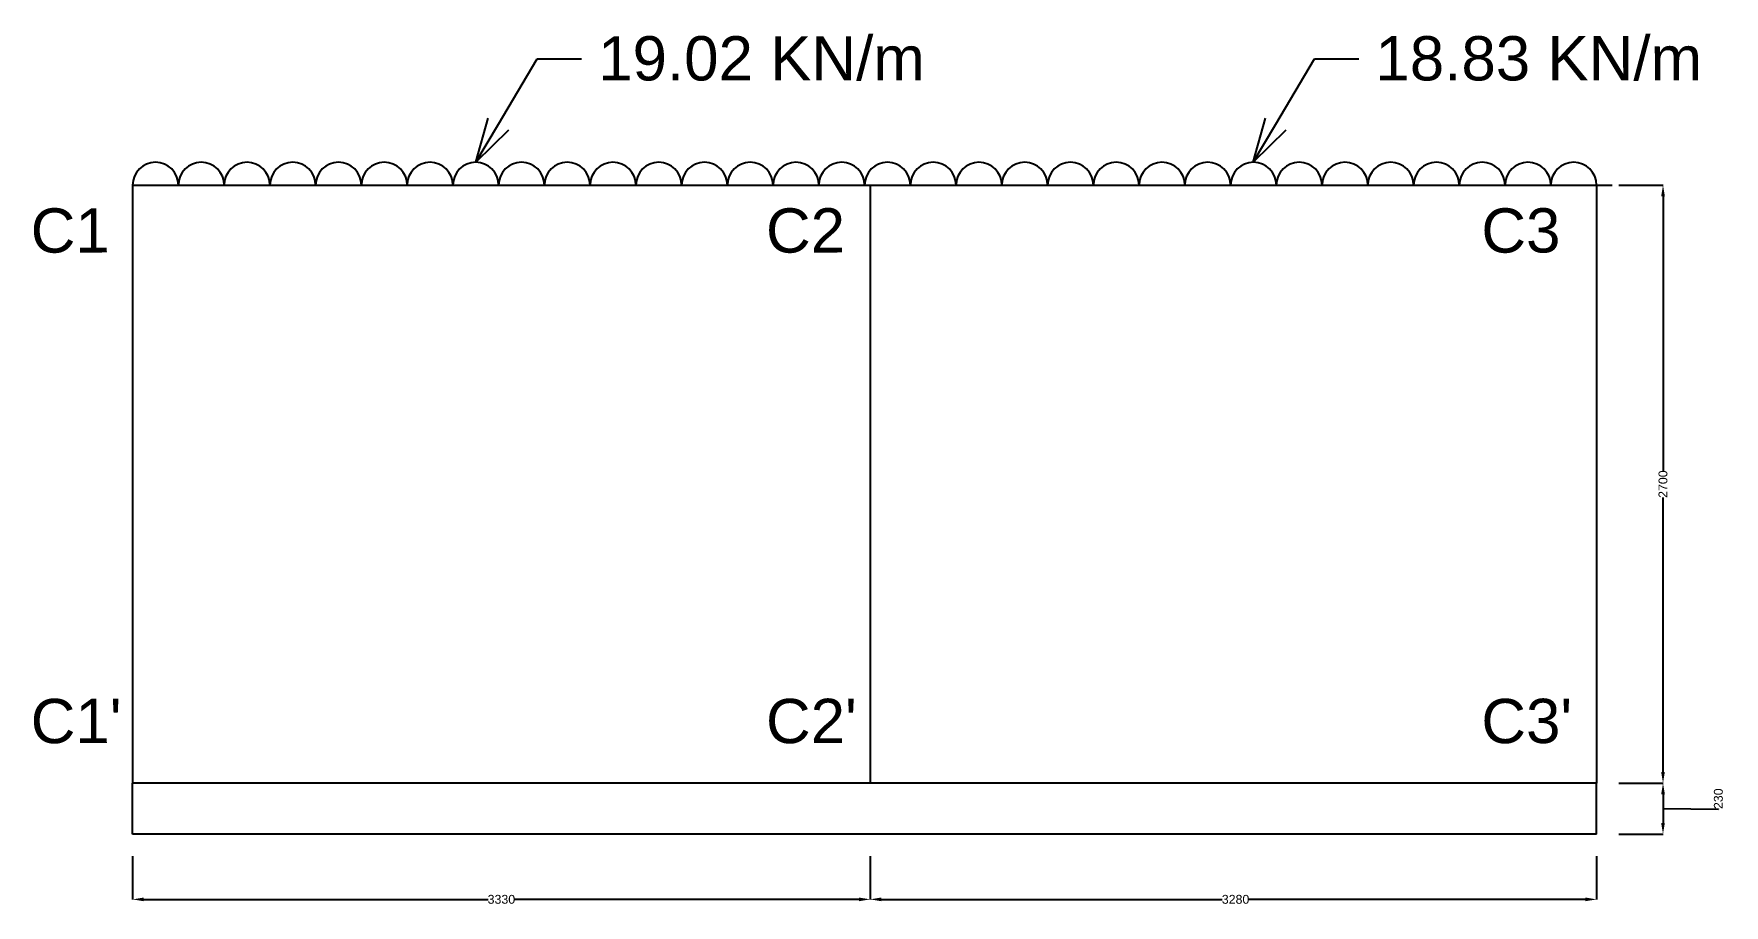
# Model space of a CAD drawing. Header units: millimetres. Extents: x 0 to 1679650, y -107560 to 692040.
# Drawn here: x 169434 to 177066, y 349104 to 353038 of the extents above; entities that cross this region are included whole.
import ezdxf
from ezdxf import colors
from ezdxf.entities.mleader import LeaderData, LeaderLine
from ezdxf.math import Vec2, Vec3

# ---------------------------------------------------------------- set-up
doc = ezdxf.new("R2010")
doc.units = ezdxf.units.MM
doc.styles.get("Standard").update_dxf_attribs({"font": 'arial.ttf'})
doc.dimstyles.new('ISO-25', dxfattribs={"dimtxt": 40, "dimasz": 50, "dimexe": 1.25, "dimexo": 100, "dimtad": 0, "dimdec": 0, "dimtxsty": 'Standard', "dimcen": 2.5, "dimadec": 0, "dimazin": 0, "dimtfac": 1, "dimtdec": 0, "dimtmove": 0, "dimatfit": 3, "dimfxl": 1, "dimarcsym": 0})

msp = doc.modelspace()

# ---------------------------------------------------------------- texts
for s, p in [('C1', (169420, 352050)), ('C2', (172740, 352050)), ('C3', (175970, 352050)), ("C1'", (169420, 349835)), ("C2'", (172740, 349835)), ("C3'", (175970, 349835))]:
    msp.add_text(s, height=200, rotation=0.17556).set_placement(p)

# ---------------------------------------------------------------- blocks, each defined once
blk = doc.blocks.new('_Open30')
at = {"color": 0, "linetype": 'ByBlock', "lineweight": -2}
for p, q in [((-1, 0.268), (0, 0)), ((0, 0), (-1, -0.268)), ((0, 0), (-1, 0))]:
    blk.add_line(p, q, dxfattribs=at)
blk = doc.blocks.new('*D150')
at = {"color": 0, "lineweight": -2, "transparency": 16777216}
for p, q in [((173210, 349325), (173210, 349128.8)), ((176490, 349325), (176490, 349128.8)), ((173260, 349130), (174799.7, 349130)), ((176440, 349130), (174920.3, 349130))]:
    blk.add_line(p, q, dxfattribs=at)
at = {"color": 0, "transparency": 16777216}
for points in [[(173260, 349138.3), (173260, 349121.7), (173210, 349130)], [(176440, 349138.3), (176440, 349121.7), (176490, 349130)]]:
    blk.add_solid(points, dxfattribs=at)
at = {"layer": 'Defpoints', "color": 0, "transparency": 16777216}
for p in [(173210, 349425), (176490, 349425), (173210, 349130)]:
    blk.add_point(p, dxfattribs=at)
at = {"color": 0, "transparency": 16777216, "insert": (174860, 349130), "char_height": 40, "attachment_point": 5}
blk.add_mtext('3280', dxfattribs=at)
blk = doc.blocks.new('*D153')
at = {"color": 0, "lineweight": -2, "transparency": 16777216}
for p, q in [((169880, 349325), (169880, 349128.8)), ((173210, 349325), (173210, 349128.8)), ((169930, 349130), (171484.7, 349130)), ((173160, 349130), (171605.3, 349130))]:
    blk.add_line(p, q, dxfattribs=at)
at = {"color": 0, "transparency": 16777216}
for points in [[(169930, 349138.3), (169930, 349121.7), (169880, 349130)], [(173160, 349138.3), (173160, 349121.7), (173210, 349130)]]:
    blk.add_solid(points, dxfattribs=at)
at = {"layer": 'Defpoints', "color": 0, "transparency": 16777216}
for p in [(169880, 349425), (173210, 349425), (169880, 349130)]:
    blk.add_point(p, dxfattribs=at)
at = {"color": 0, "transparency": 16777216, "insert": (171545, 349130), "char_height": 40, "attachment_point": 5}
blk.add_mtext('3330', dxfattribs=at)
blk = doc.blocks.new('*D151')
at = {"color": 0, "lineweight": -2, "transparency": 16777216}
for p, q in [((176590, 352355), (176791.3, 352355)), ((176790, 352305), (176790, 351065.6)), ((176790, 349705), (176790, 350944.4)), ((176590, 349655), (176791.3, 349655))]:
    blk.add_line(p, q, dxfattribs=at)
at = {"color": 0, "transparency": 16777216}
for points in [[(176781.7, 352305), (176798.3, 352305), (176790, 352355)], [(176781.7, 349705), (176798.3, 349705), (176790, 349655)]]:
    blk.add_solid(points, dxfattribs=at)
at = {"layer": 'Defpoints', "color": 0, "transparency": 16777216}
for p in [(176490, 352355), (176490, 349655), (176790, 349655)]:
    blk.add_point(p, dxfattribs=at)
at = {"color": 0, "transparency": 16777216, "insert": (176790, 351005), "char_height": 40, "attachment_point": 5, "rotation": 90}
blk.add_mtext('2700', dxfattribs=at)
blk = doc.blocks.new('*D152')
at = {"color": 0, "lineweight": -2, "transparency": 16777216}
for p, q in [((176590, 349655), (176791.3, 349655)), ((176790, 349605), (176790, 349475)), ((176790, 349540), (177040, 349538.1)), ((177040, 349538.1), (177040, 349539.4)), ((176590, 349425), (176791.3, 349425))]:
    blk.add_line(p, q, dxfattribs=at)
at = {"color": 0, "transparency": 16777216}
for points in [[(176781.7, 349605), (176798.3, 349605), (176790, 349655)], [(176781.7, 349475), (176798.3, 349475), (176790, 349425)]]:
    blk.add_solid(points, dxfattribs=at)
at = {"layer": 'Defpoints', "color": 0, "transparency": 16777216}
for p in [(176490, 349655), (176490, 349425), (176790, 349425)]:
    blk.add_point(p, dxfattribs=at)
at = {"color": 0, "transparency": 16777216, "insert": (177040, 349584.5), "char_height": 40, "attachment_point": 5, "rotation": 90}
blk.add_mtext('230', dxfattribs=at)

# ---------------------------------------------------------------- dimensions: what is measured, and where the dimension line sits
dim = msp.add_linear_dim(base=(176790, 349655), p1=(176490, 352355), p2=(176490, 349655), angle=90, dimstyle='ISO-25')
dim.commit()
dim.dimension.update_dxf_attribs({"geometry": '*D151', "text_midpoint": (176790, 351005)})
dim = msp.add_linear_dim(base=(176790, 349425), p1=(176490, 349655), p2=(176490, 349425), angle=90, dimstyle='ISO-25', override={"dimtmove": 1})
dim.commit()
dim.dimension.update_dxf_attribs({"geometry": '*D152', "text_midpoint": (177040, 349540), "dimtype": 160})
dim = msp.add_linear_dim(base=(169880, 349130), p1=(173210, 349425), p2=(169880, 349425), dimstyle='ISO-25', override={"dimtmove": 1})
dim.commit()
dim.dimension.update_dxf_attribs({"geometry": '*D153', "text_midpoint": (171545, 349130)})
dim = msp.add_linear_dim(base=(173210, 349130), p1=(176490, 349425), p2=(173210, 349425), dimstyle='ISO-25')
dim.commit()
dim.dimension.update_dxf_attribs({"geometry": '*D150', "text_midpoint": (174860, 349130), "dimtype": 160})

# ---------------------------------------------------------------- linework, layer by layer
for p, q in [((169880, 352355), (176560, 352355)), ((169880, 352355), (169880, 349655)), ((173210, 352355), (173210, 349655)), ((176490, 352355), (176490, 349655)), ((176490, 349655), (169880, 349655)), ((169880, 349425), (169880, 349655)), ((176490, 349425), (176490, 349655)), ((176490, 349425), (169880, 349425))]:
    msp.add_line(p, q)
for centre in [(169983.3, 352355), (170189.8, 352355), (170396.4, 352355), (170603, 352355), (170809.5, 352355), (171016.1, 352355), (171222.7, 352355), (171429.2, 352355), (171635.8, 352355), (171842.3, 352355), (172048.9, 352355), (172255.5, 352355), (172462, 352355), (172668.6, 352355), (172875.2, 352355), (173081.7, 352355), (173288.3, 352355), (173494.8, 352355), (173701.4, 352355), (173908, 352355), (174114.5, 352355), (174321.1, 352355), (174527.7, 352355), (174734.2, 352355), (174940.8, 352355), (175147.3, 352355), (175353.9, 352355), (175560.5, 352355), (175767, 352355), (175973.6, 352355), (176180.2, 352355), (176386.7, 352355)]:
    msp.add_arc(centre, 103.3, 0, 180)

msp.set_redraw_order([(e.dxf.handle, doc.entitydb.next_handle()) for e in msp.query("TEXT MTEXT ATTDEF DIMENSION ARC_DIMENSION")])  # texts and dimensions are drawn at this point

# ---------------------------------------------------------------- leaders
ml = msp.add_multileader_mtext('Standard')
ml.set_content('19.02 KN/m', color=256)
ml.set_leader_properties()
ml.set_arrow_properties(name='OPEN30')
ml.build(insert=Vec2(0, 0))
ml.multileader.update_dxf_attribs({"text_right_attachment_type": 2, "dogleg_length": 200, "arrow_head_size": 200})
ctx = ml.context
ctx.base_point, ctx.char_height, ctx.arrow_head_size, ctx.landing_gap_size, ctx.plane_origin = Vec3(171906.8, 352926.1), 200, 200, 75, Vec3(171429.6, 352458.3)
ctx.right_attachment = 2
notes = []
notes.append((ctx, [(0, (1, 1, 0), (171706.8, 352926.1), (1, 0), 200, [(0, [(171429.6, 352458.3)], 0, [])])]))
ctx.mtext.insert, ctx.mtext.line_spacing_factor, ctx.mtext.flow_direction = Vec3(171981.8, 353027.8), 1.2, 5
ml = msp.add_multileader_mtext('Standard')
ml.set_content('18.83 KN/m', color=256)
ml.set_leader_properties()
ml.set_arrow_properties(name='OPEN30')
ml.build(insert=Vec2(0, 0))
ml.multileader.update_dxf_attribs({"text_right_attachment_type": 2, "dogleg_length": 200, "arrow_head_size": 200})
ctx = ml.context
ctx.base_point, ctx.char_height, ctx.arrow_head_size, ctx.landing_gap_size, ctx.plane_origin = Vec3(175416.3, 352926.1), 200, 200, 75, Vec3(174939.1, 352458.3)
ctx.right_attachment = 2
notes.append((ctx, [(0, (1, 1, 0), (175216.3, 352926.1), (1, 0), 200, [(0, [(174939.1, 352458.3)], 0, [])])]))
ctx.mtext.insert, ctx.mtext.line_spacing_factor, ctx.mtext.flow_direction = Vec3(175491.3, 353027.9), 1.2, 5
for ctx, leaders in notes:
    for number, flags, end, landing, length, lines in leaders:
        leader = LeaderData()
        leader.index, (leader.has_last_leader_line, leader.has_dogleg_vector, leader.attachment_direction) = number, flags
        leader.last_leader_point, leader.dogleg_vector, leader.dogleg_length = Vec3(end), Vec3(landing), length
        for number, points, colour, breaks in lines:
            line = LeaderLine()
            line.index, line.vertices, line.color, line.breaks = number, Vec3.list(points), colors.encode_raw_color(colour), breaks
            leader.lines.append(line)
        ctx.leaders.append(leader)

doc.saveas('drawing.dxf')
